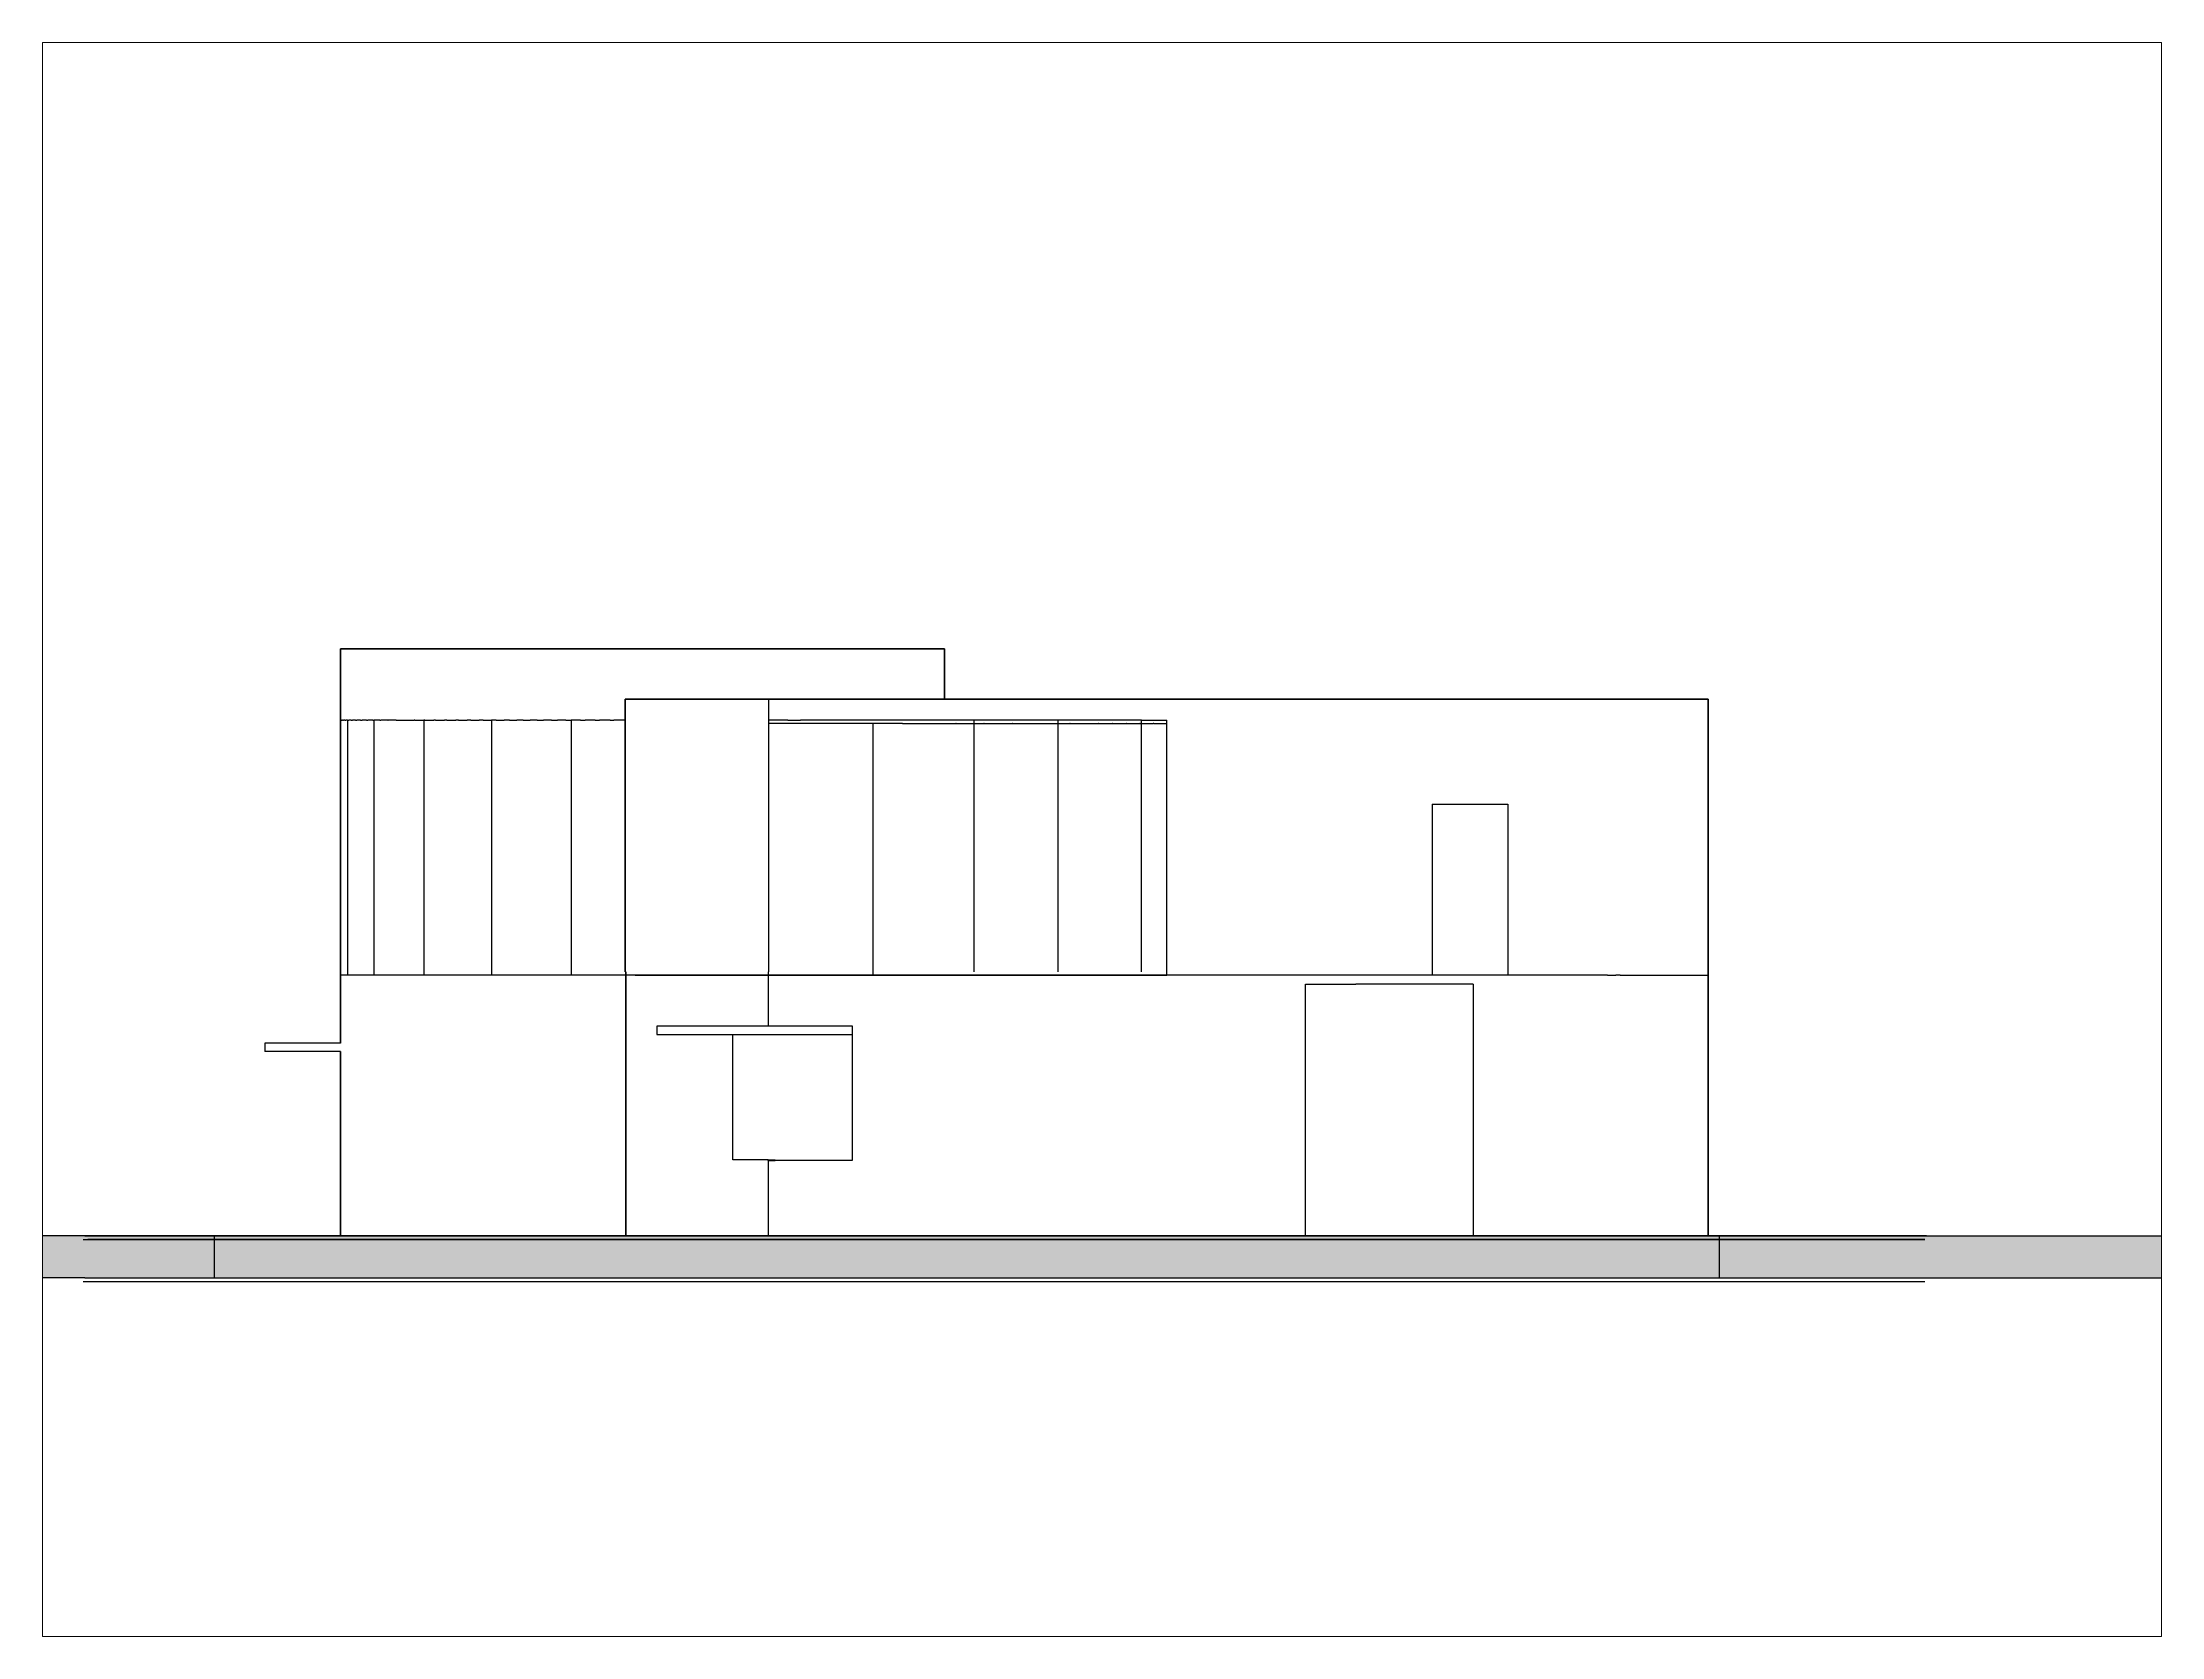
# Paper-space layout '前立面A4' of a CAD drawing. Header units: millimetres. Extents: x 3 to 255, y 3 to 193.
# The model-space entities are those that its viewports show. They can reach past a viewport. Long polylines and large blocks are cut down to what shows.
import ezdxf

# ---------------------------------------------------------------- set-up
doc = ezdxf.new("R2010")
doc.units = ezdxf.units.MM
doc.header["$LTSCALE"] = 1000
doc.layers.add('1', color=7, linetype='Continuous', lineweight=40)

msp = doc.modelspace()

# ---------------------------------------------------------------- hatches: boundary and pattern name
h = msp.add_hatch(color=256)
h.dxf.hatch_style = 1
h.paths.add_polyline_path([(1548.4, 0.1), (1.5, 0.1), (-1966.5, 0.1), (-1966.5, -499.9), (1.5, -499.9), (1548.4, -499.9)])
h = msp.add_hatch(color=256)
h.dxf.hatch_style = 1
h.paths.add_polyline_path([(19478.4, 0.1), (10469.3, 0.1), (1548.4, 0.1), (1548.4, -499.9), (19478.4, -499.9)])
h.paths.add_polyline_path([(25648, 0.1), (22832.4, 0.1), (22832.3, 0), (22832.2, 0.1), (21950.2, 0.1), (20205.5, 0.1), (20203.9, 0.1), (19478.4, 0.1), (19478.4, -499.9), (21950.2, -499.9), (25648, -499.9)])
h = msp.add_hatch(color=256)
h.dxf.hatch_style = 1
h.paths.add_polyline_path([(32380, 0.1), (25663.6, 0.1), (22832.4, 0.1), (22832.3, 0), (22832.2, 0.1), (21950.2, 0.1), (20205.5, 0.1), (20203.9, 0.1), (19540.9, 0.1), (19478.4, 0.1), (19478.4, -499.9), (21950.2, -499.9), (25648, -499.9), (32380, -499.9), (55110.6, -499.9), (65031.2, -499.9), (65031.2, 0.1), (55050.1, 0.1), (54418.4, 0.1), (54297.1, 0.1)])

# ---------------------------------------------------------------- linework, layer by layer
for p, q in [((3048.4, 6850.1), (3052.4, 6850.1)), ((3052.4, 6850.1), (3052.4, 6850.1)), ((8156.2, 6150.1), (8156.2, 6400.1)), ((3049.1, 6150.1), (3052.4, 6150.1)), ((3057.2, 6150.1), (3052.4, 6150.1)), ((3057.2, 6150.1), (3064.7, 6150.1)), ((3074.1, 6150.1), (3064.7, 6150.1)), ((3074.1, 6150.1), (3085, 6150.1)), ((3099.9, 6150.1), (3085, 6150.1)), ((3099.9, 6150.1), (3113.4, 6150.1)), ((3134.5, 6150.1), (3113.4, 6150.1)), ((3134.5, 6150.1), (3149.8, 6150.1)), ((3134.5, 6150.1), (3134.5, 3108)), ((3177.9, 6150.1), (3149.8, 6150.1)), ((3177.9, 6150.1), (3194.2, 6150.1)), ((3229.8, 6150.1), (3194.2, 6150.1)), ((3229.8, 6150.1), (3246.4, 6150.1)), ((3290.2, 6150.1), (3246.4, 6150.1)), ((3290.2, 6150.1), (3306.2, 6150.1)), ((3358.9, 6150.1), (3306.2, 6150.1)), ((3358.9, 6150.1), (3373.7, 6150.1)), ((3435.7, 6150.1), (3373.7, 6150.1)), ((3435.7, 6150.1), (3448.6, 6150.1)), ((3520.6, 6150.1), (3448.6, 6150.1)), ((3448.6, 6150.1), (3448.6, 3108)), ((3520.6, 6150.1), (3530.7, 6150.1)), ((3613.1, 6150.1), (3530.7, 6150.1)), ((3613.1, 6150.1), (3619.9, 6150.1)), ((3713.2, 6150.1), (3619.9, 6150.1)), ((3713.2, 6150.1), (3715.9, 6150.1)), ((3715.9, 6150.1), (3818.6, 6150.1)), ((3820.6, 6150.1), (3818.6, 6150.1)), ((3820.6, 6150.1), (3927.7, 6150.1)), ((3935, 6150.1), (3927.7, 6150.1)), ((3935, 6150.1), (4042.9, 6150.1)), ((4056.1, 6150.1), (4042.9, 6150.1)), ((4042.9, 6150.1), (4042.9, 3108)), ((4056.1, 6150.1), (4164.1, 6150.1)), ((4183.6, 6150.1), (4164.1, 6150.1)), ((4183.6, 6150.1), (4290.9, 6150.1)), ((4317.2, 6150.1), (4290.9, 6150.1)), ((4317.2, 6150.1), (4423, 6150.1)), ((4456.6, 6150.1), (4423, 6150.1)), ((4456.6, 6150.1), (4560.2, 6150.1)), ((4601.5, 6150.1), (4560.2, 6150.1)), ((4601.5, 6150.1), (4702.1, 6150.1)), ((4751.4, 6150.1), (4702.1, 6150.1)), ((4751.4, 6150.1), (4848.4, 6150.1)), ((4906, 6150.1), (4848.4, 6150.1)), ((4848.4, 6150.1), (4848.4, 3108)), ((4906, 6150.1), (4998.8, 6150.1)), ((5064.9, 6150.1), (4998.8, 6150.1)), ((5064.9, 6150.1), (5152.9, 6150.1)), ((5227.8, 6150.1), (5152.9, 6150.1)), ((5227.8, 6150.1), (5310.4, 6150.1)), ((5394.1, 6150.1), (5310.4, 6150.1)), ((5394.1, 6150.1), (5470.9, 6150.1)), ((5563.6, 6150.1), (5470.9, 6150.1)), ((5563.6, 6150.1), (5634.1, 6150.1)), ((5735.8, 6150.1), (5634.1, 6150.1)), ((5735.8, 6150.1), (5799.6, 6150.1)), ((5910.2, 6150.1), (5799.6, 6150.1)), ((5799.6, 6150.1), (5799.6, 3108)), ((5910.2, 6150.1), (5967.1, 6150.1)), ((6086.5, 6150.1), (5967.1, 6150.1)), ((6086.5, 6150.1), (6136, 6150.1)), ((6264.1, 6150.1), (6136, 6150.1)), ((6264.1, 6150.1), (6306.2, 6150.1)), ((6442.7, 6150.1), (6306.2, 6150.1)), ((8156.2, 3150.1), (8156.2, 6150.1)), ((8282.6, 6150.1), (8156.2, 6150.1)), ((9148.4, 6108), (8156.2, 6108)), ((8382.6, 6150.1), (8282.6, 6150.1)), ((8382.6, 6150.1), (8432.6, 6150.1)), ((8432.6, 6150.1), (8532.6, 6150.1)), ((9596.6, 6150.1), (8532.6, 6150.1)), ((9398.4, 6108), (9148.4, 6108)), ((9598.4, 6108), (9398.4, 6108)), ((9398.4, 3110), (9398.4, 6108)), ((10596.6, 6150.1), (9596.6, 6150.1)), ((9748.7, 6108), (9598.4, 6108)), ((9748.7, 6108), (9749, 6108)), ((9749, 6108), (9902.9, 6108)), ((9902.9, 6108), (9903.3, 6108)), ((9903.3, 6108), (10060.4, 6108)), ((10060.4, 6108), (10061.1, 6108)), ((10061.1, 6108), (10220.9, 6108)), ((10220.9, 6108), (10221.9, 6108)), ((10221.9, 6108), (10384.1, 6108)), ((10385.3, 6108), (10384.1, 6108)), ((10385.3, 6108), (10549.6, 6108)), ((10551.1, 6108), (10549.6, 6108)), ((10551.1, 6108), (10717.1, 6108)), ((10596.6, 6150.1), (10596.6, 3150.1)), ((11596.6, 6150.1), (10596.6, 6150.1)), ((10718.8, 6108), (10717.1, 6108)), ((10718.8, 6108), (10886, 6108)), ((10888, 6108), (10886, 6108)), ((10888, 6108), (11056.2, 6108)), ((11058.4, 6108), (11056.2, 6108)), ((11058.4, 6108), (11227.1, 6108)), ((11229.5, 6108), (11227.1, 6108)), ((11229.5, 6108), (11398.4, 6108)), ((11401.1, 6108), (11398.4, 6108)), ((11401.1, 6108), (11569.7, 6108)), ((11572.6, 6108), (11569.7, 6108)), ((11572.6, 6108), (11740.6, 6108)), ((11596.6, 6150.1), (11596.6, 3150.1)), ((12596.6, 6150.1), (11596.6, 6150.1)), ((11743.8, 6108), (11740.6, 6108)), ((11743.8, 6108), (11910.7, 6108)), ((11914.1, 6108), (11910.7, 6108)), ((11914.1, 6108), (12079.7, 6108)), ((12083.3, 6108), (12079.7, 6108)), ((12083.3, 6108), (12247.1, 6108)), ((12250.9, 6108), (12247.1, 6108)), ((12250.9, 6108), (12412.6, 6108)), ((12416.6, 6108), (12412.6, 6108)), ((12416.6, 6108), (12575.8, 6108)), ((12580, 6108), (12575.8, 6108)), ((12580, 6108), (12736.3, 6108)), ((12596.6, 3150.1), (12596.6, 6150.1)), ((12596.6, 6150.1), (12898.4, 6150.1)), ((12740.7, 6108), (12736.3, 6108)), ((12740.7, 6108), (12893.9, 6108)), ((12898.4, 6108), (12893.9, 6108)), ((12898.4, 6108), (12898.4, 6150.1)), ((12898.4, 3110), (12898.4, 6108)), ((16061.4, 5149.1), (16061.4, 3108)), ((16061.4, 5149.1), (16961.4, 5149.1)), ((16961.4, 5149.1), (16961.4, 3108)), ((7648.4, 3108), (3049.1, 3108)), ((6561, 3110), (7648.4, 3110)), ((7648.4, 3108), (7648.4, 3110)), ((7648.4, 3110), (9148.4, 3110)), ((9148.4, 3108), (7648.4, 3108)), ((8150.6, 3000.1), (8150.6, 3150.1)), ((9148.4, 3108), (9148.4, 3110)), ((9148.4, 3110), (9398.4, 3110)), ((9398.4, 3108), (9148.4, 3108)), ((9398.4, 3108), (9398.4, 3110)), ((9398.4, 3110), (9598.4, 3110)), ((9598.4, 3108), (9398.4, 3108)), ((9598.4, 3108), (9598.4, 3110)), ((9598.4, 3110), (9749, 3110)), ((9749, 3108), (9598.4, 3108)), ((9749, 3110), (9903.3, 3110)), ((9903.3, 3108), (9749, 3108)), ((9903.3, 3110), (10061.1, 3110)), ((10061.1, 3108), (9903.3, 3108)), ((10061.1, 3110), (10221.9, 3110)), ((10221.9, 3108), (10061.1, 3108)), ((10221.9, 3110), (10385.3, 3110)), ((10385.3, 3108), (10221.9, 3108)), ((10385.3, 3110), (10551.1, 3110)), ((10551.1, 3108), (10385.3, 3108)), ((10551.1, 3110), (10718.8, 3110)), ((10718.8, 3108), (10551.1, 3108)), ((10718.8, 3110), (10888, 3110)), ((10888, 3108), (10718.8, 3108)), ((10888, 3110), (11058.4, 3110)), ((11058.4, 3108), (10888, 3108)), ((11058.4, 3110), (11229.5, 3110)), ((11229.5, 3108), (11058.4, 3108)), ((11229.5, 3110), (11401.1, 3110)), ((11401.1, 3108), (11229.5, 3108)), ((11401.1, 3110), (11572.6, 3110)), ((11572.6, 3108), (11401.1, 3108)), ((11572.6, 3110), (11743.8, 3110)), ((11743.8, 3108), (11572.6, 3108)), ((11743.8, 3110), (11914.1, 3110)), ((11914.1, 3108), (11743.8, 3108)), ((11914.1, 3110), (12083.3, 3110)), ((12083.3, 3108), (11914.1, 3108)), ((12083.3, 3110), (12250.9, 3110)), ((12250.9, 3108), (12083.3, 3108)), ((12250.9, 3110), (12416.6, 3110)), ((12416.6, 3108), (12250.9, 3108)), ((12416.6, 3110), (12580, 3110)), ((12580, 3108), (12416.6, 3108)), ((12580, 3110), (12740.7, 3110)), ((12740.7, 3108), (12580, 3108)), ((12740.7, 3110), (12898.4, 3110)), ((12898.4, 3108), (12740.7, 3108)), ((12898.4, 3110), (12898.4, 3108)), ((13098.4, 3108), (12898.4, 3108)), ((13348.4, 3108), (13098.4, 3108)), ((14948.4, 3108), (13348.4, 3108)), ((16548.4, 3108), (14948.4, 3108)), ((18148.4, 3108), (16548.4, 3108)), ((18148.4, 3108), (18248.4, 3108)), ((18298.4, 3108), (18248.4, 3108)), ((18298.4, 3108), (19348.4, 3108)), ((8150.6, 2500.1), (8150.6, 3000.1)), ((14548.4, 3000.1), (15148.4, 3000.1)), ((14548.4, 2550.1), (14548.4, 3000.1)), ((16548.4, 3000.1), (15148.4, 3000.1)), ((16548.4, 3000.1), (16548.4, 2950.1)), ((16548.4, 2950.1), (16548.4, 2850.1)), ((16548.4, 2850.1), (16548.4, 2550.1)), ((8150.6, 2500.1), (8150, 2600.1)), ((14548.4, 0.1), (14548.4, 2550.1)), ((16548.4, 2550.1), (16548.4, 1.1)), ((2148.4, 2300.1), (2148.4, 2200.1)), ((3048.5, 2300.1), (2148.4, 2300.1)), ((6820.7, 2500.1), (6820.7, 2400.1)), ((7247.6, 2500.1), (6820.7, 2500.1)), ((6820.7, 2400.1), (7247.6, 2400.1)), ((7268.6, 2500.1), (7247.6, 2500.1)), ((7247.6, 2400.1), (7268.6, 2400.1)), ((7291.6, 2500.1), (7268.6, 2500.1)), ((7268.6, 2400.1), (7291.6, 2400.1)), ((7316.6, 2500.1), (7291.6, 2500.1)), ((7291.6, 2400.1), (7316.6, 2400.1)), ((7343.3, 2500.1), (7316.6, 2500.1)), ((7316.6, 2400.1), (7343.3, 2400.1)), ((7371.9, 2500.1), (7343.3, 2500.1)), ((7343.3, 2400.1), (7371.9, 2400.1)), ((7402.2, 2500.1), (7371.9, 2500.1)), ((7371.9, 2400.1), (7402.2, 2400.1)), ((7434.1, 2500.1), (7402.2, 2500.1)), ((7402.2, 2400.1), (7434.1, 2400.1)), ((7467.6, 2500.1), (7434.1, 2500.1)), ((7434.1, 2400.1), (7467.6, 2400.1)), ((7502.7, 2500.1), (7467.6, 2500.1)), ((7467.6, 2400.1), (7502.7, 2400.1)), ((7539.2, 2500.1), (7502.7, 2500.1)), ((7502.7, 2400.1), (7539.2, 2400.1)), ((7577, 2500.1), (7539.2, 2500.1)), ((7539.2, 2400.1), (7577, 2400.1)), ((7616.1, 2500.1), (7577, 2500.1)), ((7577, 2400.1), (7616.1, 2400.1)), ((7656.4, 2500.1), (7616.1, 2500.1)), ((7616.1, 2400.1), (7656.4, 2400.1)), ((7697.8, 2500.1), (7656.4, 2500.1)), ((7656.4, 2400.1), (7697.8, 2400.1)), ((7740.2, 2500.1), (7697.8, 2500.1)), ((7697.8, 2400.1), (7723.7, 2400.1)), ((7723.7, 907), (7723.7, 2400.1)), ((7723.7, 2400.1), (7740.2, 2400.1)), ((7783.5, 2500.1), (7740.2, 2500.1)), ((7740.2, 2400.1), (7783.5, 2400.1)), ((7827.6, 2500.1), (7783.5, 2500.1)), ((7783.5, 2400.1), (7827.6, 2400.1)), ((7872.4, 2500.1), (7827.6, 2500.1)), ((7827.6, 2400.1), (7872.4, 2400.1)), ((7917.8, 2500.1), (7872.4, 2500.1)), ((7872.4, 2400.1), (7899.2, 2400.1)), ((7899.2, 2400.1), (7917.8, 2400.1)), ((7963.8, 2500.1), (7917.8, 2500.1)), ((7917.8, 2400.1), (7963.8, 2400.1)), ((8010.1, 2500.1), (7963.8, 2500.1)), ((7963.8, 2400.1), (8010.1, 2400.1)), ((8056.8, 2500.1), (8010.1, 2500.1)), ((8010.1, 2400.1), (8056.8, 2400.1)), ((8103.6, 2500.1), (8056.8, 2500.1)), ((8056.8, 2400.1), (8103.6, 2400.1)), ((8150.6, 2500.1), (8103.6, 2500.1)), ((8103.6, 2400.1), (8150.6, 2400.1)), ((9150.6, 2500.1), (8150.6, 2500.1)), ((8150.6, 2400.1), (9148.4, 2400.1)), ((8150.6, 2400.1), (9150.6, 2400.1)), ((9148.4, 2400.1), (9148.4, 900.1)), ((9148.4, 2400.1), (9150.6, 2400.1)), ((9150.6, 2400.1), (9150.6, 2500.1)), ((3048.5, 2200.1), (2148.4, 2200.1)), ((7899.2, 907), (7723.7, 907)), ((8148.4, 907), (7899.2, 907)), ((8148.4, 900.1), (8148.4, 907)), ((8148.4, 907), (8228.1, 907)), ((8150.6, 900.1), (8148.4, 900.1)), ((8150.6, 0.1), (8150.6, 900.1)), ((8150.6, 900.1), (8228.1, 900.1)), ((8228.1, 907), (8228.1, 900.1)), ((9148.4, 900.1), (8228.1, 900.1)), ((1.5, 0.1), (-1966.5, 0.1)), ((1548.4, 0.1), (1.5, 0.1)), ((1.5, 0.1), (248, 0.1)), ((1.5, 0.1), (15, 0.1)), ((1.5, 0.1), (39.7, 0.1)), ((1.5, 0.1), (123.4, 0.1)), ((1.5, 0.1), (81.9, 0.1)), ((1.5, 0.1), (198, 0.1)), ((1.5, 0.1), (150.7, 0.1)), ((1.5, 0.1), (246, 0.1)), ((1.5, 0.1), (279.3, 0.1)), ((1.5, 0.1), (255.4, 0.1)), ((1.5, 0.1), (294, 0.1)), ((1.5, 0.1), (283.5, 0.1)), ((1.5, 0.1), (291.6, 0.1)), ((1.5, 0.1), (249.4, 0.1)), ((1.5, 0.1), (11.7, 0.1)), ((1.5, 0.1), (87.9, 0.1)), ((1.5, 0.1), (211.2, 0.1)), ((1.5, 0.1), (161.9, 0.1)), ((1.5, 0.1), (121.7, 0.1)), ((1.5, 0.1), (246, 0.1)), ((1.5, 0.1), (263.1, 0.1)), ((1.5, 0.1), (228.9, 0.1)), ((1.5, 0.1), (857.6, 0.1)), ((2038.9, 0.1), (1.5, 0.1)), ((1309.2, 0.1), (1.5, 0.1)), ((1.5, 0.1), (21950.2, 0.1)), ((1.5, 0.1), (21950.2, 0.1)), ((2056.7, 0.1), (1.5, 0.1)), ((1839.8, 0.1), (1.5, 0.1)), ((1623, 0.1), (1.5, 0.1)), ((2030, 0.1), (1.5, 0.1)), ((10469.3, 0.1), (1.5, 0.1)), ((857.6, 0.1), (1344.3, 0.1)), ((3048.5, 0.1), (873.1, 0.1)), ((1618.8, 0.1), (1279.7, 0.1)), ((1422.2, 0.1), (1281, 0.1)), ((1629.7, 0.1), (1281.6, 0.1)), ((2149.8, 0.1), (1285, 0.1)), ((1914.3, 0.1), (1287.6, 0.1)), ((2595.1, 0.1), (1291.5, 0.1)), ((2437.6, 0.1), (1291.8, 0.1)), ((1469.2, 0.1), (1312, 0.1)), ((1674.8, 0.1), (1326, 0.1)), ((1694, 0.1), (1328.4, 0.1)), ((1532.1, 0.1), (1348.6, 0.1)), ((1476.5, 0.1), (1350.3, 0.1)), ((1627.5, 0.1), (1365.9, 0.1)), ((1903.3, 0.1), (1370.5, 0.1)), ((2086.1, 0.1), (1376.8, 0.1)), ((1591.2, 0.1), (1398.9, 0.1)), ((1997.8, 0.1), (1410.1, 0.1)), ((1840.1, 0.1), (1429.4, 0.1)), ((2216.5, 0.1), (1439.4, 0.1)), ((1920.3, 0.1), (1445, 0.1)), ((2257.6, 0.1), (1447.7, 0.1)), ((1687.7, 0.1), (1497.3, 0.1)), ((1716, 0.1), (1503.6, 0.1)), ((1548.4, -499.9), (1548.4, 0.1)), ((3048.5, 0.1), (1548.4, 0.1)), ((1866.6, 0.1), (1565.4, 0.1)), ((1746.3, 0.1), (1575, 0.1)), ((3048.5, 0.1), (1602.8, 0.1)), ((1989, 0.1), (1619.2, 0.1)), ((2259.9, 0.1), (1620.1, 0.1)), ((2046.2, 0.1), (1671.2, 0.1)), ((2106.9, 0.1), (1675.4, 0.1)), ((2491.7, 0.1), (1686.3, 0.1)), ((1902.4, 0.1), (1698.1, 0.1)), ((2005.4, 0.1), (1723.4, 0.1)), ((2053.9, 0.1), (1767.2, 0.1)), ((2097.1, 0.1), (1820.2, 0.1)), ((2237.3, 0.1), (1845.9, 0.1)), ((1936.9, 0.1), (1869.5, 0.1)), ((2032.6, 0.1), (1898.3, 0.1)), ((2595.1, 0.1), (1921.7, 0.1)), ((2431, 0.1), (1925.1, 0.1)), ((2050.7, 0.1), (1958.4, 0.1)), ((2159, 0.1), (1987.2, 0.1)), ((2123.6, 0.1), (2047.3, 0.1)), ((2155.9, 0.1), (2059.6, 0.1)), ((2259.6, 0.1), (2076, 0.1)), ((2354.7, 0.1), (2085.4, 0.1)), ((2171.5, 0.1), (2145.3, 0.1)), ((2231.5, 0.1), (2153, 0.1)), ((2305.5, 0.1), (2196.3, 0.1)), ((2328.5, 0.1), (2202.5, 0.1)), ((2417, 0.1), (2256.8, 0.1)), ((2595.1, 0.1), (2289.7, 0.1)), ((2353.4, 0.1), (2365.8, 0.1)), ((2380.8, 0.1), (2457.3, 0.1)), ((2474.7, 0.1), (2398.7, 0.1)), ((2405.6, 0.1), (2683, 0.1)), ((2429.1, 0.1), (2507.6, 0.1)), ((2448.8, 0.1), (2761.6, 0.1)), ((2471, 0.1), (2478.6, 0.1)), ((2473.3, 0.1), (3165.3, 0.1)), ((2507.6, 0.1), (2620, 0.1)), ((2791.7, 0.1), (2531.5, 0.1)), ((2578.4, 0.1), (2801.9, 0.1)), ((2595.1, 0.1), (3336, 0.1)), ((2595.1, 0.1), (3845.4, 0.1)), ((2642.1, 0.1), (2603.9, 0.1)), ((2604.6, 0.1), (2667.5, 0.1)), ((2620, 0.1), (2882.3, 0.1)), ((2626.5, 0.1), (2749.3, 0.1)), ((2690.6, 0.1), (2834.4, 0.1)), ((2706.5, 0.1), (3081.6, 0.1)), ((2719.3, 0.1), (2918.3, 0.1)), ((2803.9, 0.1), (2797.8, 0.1)), ((2800.4, 0.1), (2958.1, 0.1)), ((2801.3, 0.1), (3879.6, 0.1)), ((2851.9, 0.1), (3862.5, 0.1)), ((2855.6, 0.1), (3231.8, 0.1)), ((2861.8, 0.1), (3022, 0.1)), ((2945.6, 0.1), (3006.7, 0.1)), ((2961.7, 0.1), (3352, 0.1)), ((2995.2, 0.1), (3145, 0.1)), ((3006.1, 0.1), (3864.5, 0.1)), ((3048.5, 0.1), (3053.9, 0.1)), ((3048.8, 0.1), (3197.8, 0.1)), ((3049.4, 0.1), (3269.8, 0.1)), ((3053.9, 0.1), (3067.9, 0.1)), ((3067.9, 0.1), (3090.4, 0.1)), ((3073.1, 0.1), (3386.5, 0.1)), ((3078.5, 0.1), (3221.5, 0.1)), ((3090.4, 0.1), (3121.3, 0.1)), ((3095.4, 0.1), (3614.9, 0.1)), ((3098.3, 0.1), (3513.4, 0.1)), ((3118.4, 0.1), (3117.4, 0.1)), ((3121.3, 0.1), (3160.5, 0.1)), ((3155.5, 0.1), (3400.5, 0.1)), ((3160.5, 0.1), (3208, 0.1)), ((3176.9, 0.1), (3908.1, 0.1)), ((3176.9, 0.1), (3865.9, 0.1)), ((3180.2, 0.1), (3862.5, 0.1)), ((3183.5, 0.1), (3408.6, 0.1)), ((3208, 0.1), (3263.6, 0.1)), ((3222.3, 0.1), (3533.5, 0.1)), ((3231.8, 0.1), (3287.6, 0.1)), ((3233.2, 0.1), (3767.2, 0.1)), ((3258.6, 0.1), (3602.4, 0.1)), ((3263.2, 0.1), (3386.5, 0.1)), ((3263.6, 0.1), (3327.3, 0.1)), ((3302.2, 0.1), (3472.3, 0.1)), ((3309.3, 0.1), (3483.1, 0.1)), ((3325.7, 0.1), (3900.1, 0.1)), ((3327.3, 0.1), (3398.8, 0.1)), ((3339.9, 0.1), (3571.7, 0.1)), ((3369.3, 0.1), (3704.4, 0.1)), ((3398.8, 0.1), (3478, 0.1)), ((3400.3, 0.1), (3698.4, 0.1)), ((3448.2, 0.1), (3814.5, 0.1)), ((3462.6, 0.1), (3871.9, 0.1)), ((3468.6, 0.1), (3545.4, 0.1)), ((3478, 0.1), (3564.7, 0.1)), ((3501.1, 0.1), (3738.2, 0.1)), ((3518.7, 0.1), (3740, 0.1)), ((3528.9, 0.1), (3628.2, 0.1)), ((3536.9, 0.1), (3631.5, 0.1)), ((3561.2, 0.1), (3827.7, 0.1)), ((3564.7, 0.1), (3658.6, 0.1)), ((3587.7, 0.1), (3895.8, 0.1)), ((3598, 0.1), (3656.2, 0.1)), ((3605.2, 0.1), (3910.5, 0.1)), ((3614.6, 0.1), (3778.4, 0.1)), ((3658.6, 0.1), (3759.7, 0.1)), ((3759.7, 0.1), (3867.6, 0.1)), ((3867.6, 0.1), (3982.1, 0.1)), ((3982.1, 0.1), (4102.9, 0.1)), ((4102.9, 0.1), (4229.7, 0.1)), ((4229.7, 0.1), (4362.2, 0.1)), ((4362.2, 0.1), (4500.2, 0.1)), ((4500.2, 0.1), (4643.2, 0.1)), ((4643.2, 0.1), (4791, 0.1)), ((4791, 0.1), (4943.2, 0.1)), ((4943.2, 0.1), (5099.4, 0.1)), ((5099.4, 0.1), (5259.3, 0.1)), ((5577.6, 0.1), (5238.5, 0.1)), ((5381, 0.1), (5239.9, 0.1)), ((5588.6, 0.1), (5240.5, 0.1)), ((6108.7, 0.1), (5243.9, 0.1)), ((5873.2, 0.1), (5246.5, 0.1)), ((6554, 0.1), (5250.3, 0.1)), ((6396.5, 0.1), (5250.6, 0.1)), ((5259.3, 0.1), (5422.4, 0.1)), ((5428.1, 0.1), (5270.9, 0.1)), ((5633.6, 0.1), (5284.9, 0.1)), ((5652.9, 0.1), (5287.3, 0.1)), ((5490.9, 0.1), (5307.4, 0.1)), ((5435.3, 0.1), (5309.1, 0.1)), ((5586.3, 0.1), (5324.8, 0.1)), ((5862.2, 0.1), (5329.3, 0.1)), ((6045, 0.1), (5335.7, 0.1)), ((5550, 0.1), (5357.8, 0.1)), ((5956.7, 0.1), (5369, 0.1)), ((5799, 0.1), (5388.2, 0.1)), ((6175.4, 0.1), (5398.2, 0.1)), ((5879.1, 0.1), (5403.8, 0.1)), ((6216.5, 0.1), (5406.5, 0.1)), ((5422.4, 0.1), (5588.5, 0.1)), ((5646.6, 0.1), (5456.1, 0.1)), ((5674.9, 0.1), (5462.5, 0.1)), ((5825.5, 0.1), (5524.3, 0.1)), ((5705.2, 0.1), (5533.9, 0.1)), ((5947.8, 0.1), (5578, 0.1)), ((6218.8, 0.1), (5579, 0.1)), ((5588.5, 0.1), (5757, 0.1)), ((6005, 0.1), (5630.1, 0.1)), ((6065.7, 0.1), (5634.2, 0.1)), ((6450.6, 0.1), (5645.1, 0.1)), ((5861.2, 0.1), (5656.9, 0.1)), ((5964.3, 0.1), (5682.3, 0.1)), ((6012.8, 0.1), (5726, 0.1)), ((5757, 0.1), (5927.7, 0.1)), ((6056, 0.1), (5779, 0.1)), ((6196.1, 0.1), (5804.8, 0.1)), ((5895.7, 0.1), (5828.4, 0.1)), ((5991.4, 0.1), (5857.1, 0.1)), ((6554, 0.1), (5880.5, 0.1)), ((6389.9, 0.1), (5884, 0.1)), ((6009.5, 0.1), (5917.3, 0.1)), ((5927.7, 0.1), (6100.1, 0.1)), ((6117.9, 0.1), (5946, 0.1)), ((6082.4, 0.1), (6006.2, 0.1)), ((6114.7, 0.1), (6018.4, 0.1)), ((6218.5, 0.1), (6034.8, 0.1)), ((6313.6, 0.1), (6044.3, 0.1)), ((6100.1, 0.1), (6273.8, 0.1)), ((6130.4, 0.1), (6104.2, 0.1)), ((6190.4, 0.1), (6111.9, 0.1)), ((6264.4, 0.1), (6155.1, 0.1)), ((6287.4, 0.1), (6161.4, 0.1)), ((6375.9, 0.1), (6215.6, 0.1)), ((6554, 0.1), (6248.6, 0.1)), ((6273.8, 0.1), (6448.4, 0.1)), ((6312.2, 0.1), (6324.6, 0.1)), ((6339.7, 0.1), (6416.2, 0.1)), ((6433.5, 0.1), (6357.6, 0.1)), ((6364.5, 0.1), (6641.9, 0.1)), ((6388, 0.1), (6466.5, 0.1)), ((6407.7, 0.1), (6720.5, 0.1)), ((6429.9, 0.1), (6437.5, 0.1)), ((6432.2, 0.1), (7124.2, 0.1)), ((6448.4, 0.1), (8150.6, 0.1)), ((8150.6, 0.1), (6448.4, 0.1)), ((6466.5, 0.1), (6578.8, 0.1)), ((6750.6, 0.1), (6490.4, 0.1)), ((6537.3, 0.1), (6760.8, 0.1)), ((6554, 0.1), (7294.9, 0.1)), ((6554, 0.1), (7804.3, 0.1)), ((6601, 0.1), (6562.7, 0.1)), ((6563.4, 0.1), (6626.3, 0.1)), ((6578.8, 0.1), (6841.1, 0.1)), ((6585.4, 0.1), (6708.2, 0.1)), ((6649.5, 0.1), (6793.3, 0.1)), ((6665.4, 0.1), (7040.4, 0.1)), ((6678.1, 0.1), (6877.2, 0.1)), ((6762.8, 0.1), (6756.7, 0.1)), ((6759.3, 0.1), (6916.9, 0.1)), ((6760.1, 0.1), (7838.4, 0.1)), ((6810.8, 0.1), (7821.4, 0.1)), ((6814.5, 0.1), (7190.7, 0.1)), ((6820.7, 0.1), (6980.9, 0.1)), ((6904.4, 0.1), (6965.6, 0.1)), ((6920.6, 0.1), (7310.9, 0.1)), ((6954, 0.1), (7103.9, 0.1)), ((6965, 0.1), (7823.4, 0.1)), ((7007.7, 0.1), (7156.7, 0.1)), ((7008.2, 0.1), (7228.6, 0.1)), ((7032, 0.1), (7345.3, 0.1)), ((7037.4, 0.1), (7180.3, 0.1)), ((7054.3, 0.1), (7573.8, 0.1)), ((7057.2, 0.1), (7472.3, 0.1)), ((7077.2, 0.1), (7076.2, 0.1)), ((7114.3, 0.1), (7359.3, 0.1)), ((7135.8, 0.1), (7866.9, 0.1)), ((7135.8, 0.1), (7824.8, 0.1)), ((7139, 0.1), (7821.4, 0.1)), ((7142.3, 0.1), (7367.4, 0.1)), ((7181.2, 0.1), (7492.3, 0.1)), ((7190.7, 0.1), (7246.4, 0.1)), ((7192, 0.1), (7726.1, 0.1)), ((7217.5, 0.1), (7561.2, 0.1)), ((7222.1, 0.1), (7345.3, 0.1)), ((7261.1, 0.1), (7431.2, 0.1)), ((7268.2, 0.1), (7441.9, 0.1)), ((7284.5, 0.1), (7858.9, 0.1)), ((7298.7, 0.1), (7530.5, 0.1)), ((7328.2, 0.1), (7663.3, 0.1)), ((7359.2, 0.1), (7657.3, 0.1)), ((7407.1, 0.1), (7773.4, 0.1)), ((7421.4, 0.1), (7830.8, 0.1)), ((7427.4, 0.1), (7504.3, 0.1)), ((7459.9, 0.1), (7697.1, 0.1)), ((7477.6, 0.1), (7698.8, 0.1)), ((7487.7, 0.1), (7587, 0.1)), ((7495.8, 0.1), (7590.3, 0.1)), ((7520.1, 0.1), (7786.5, 0.1)), ((7546.6, 0.1), (7854.6, 0.1)), ((7556.8, 0.1), (7615.1, 0.1)), ((7564.1, 0.1), (7869.3, 0.1)), ((7573.4, 0.1), (7737.2, 0.1)), ((8150.6, 0.1), (14548.4, 0.1)), ((10234, 0.1), (9894.9, 0.1)), ((10037.4, 0.1), (9896.2, 0.1)), ((10245, 0.1), (9896.8, 0.1)), ((10765, 0.1), (9900.2, 0.1)), ((10529.5, 0.1), (9902.8, 0.1)), ((11210.4, 0.1), (9906.7, 0.1)), ((11052.8, 0.1), (9907, 0.1)), ((10084.4, 0.1), (9927.3, 0.1)), ((10290, 0.1), (9941.2, 0.1)), ((10309.3, 0.1), (9943.6, 0.1)), ((10147.3, 0.1), (9963.8, 0.1)), ((10091.7, 0.1), (9965.5, 0.1)), ((10242.7, 0.1), (9981.1, 0.1)), ((10518.5, 0.1), (9985.7, 0.1)), ((10701.3, 0.1), (9992, 0.1)), ((10206.4, 0.1), (10014.1, 0.1)), ((10613, 0.1), (10025.3, 0.1)), ((10455.3, 0.1), (10044.6, 0.1)), ((10831.7, 0.1), (10054.6, 0.1)), ((10535.5, 0.1), (10060.2, 0.1)), ((10872.8, 0.1), (10062.9, 0.1)), ((10302.9, 0.1), (10112.5, 0.1)), ((10331.2, 0.1), (10118.8, 0.1)), ((10481.8, 0.1), (10180.7, 0.1)), ((10361.5, 0.1), (10190.2, 0.1)), ((10604.2, 0.1), (10234.4, 0.1)), ((10875.1, 0.1), (10235.4, 0.1)), ((10661.4, 0.1), (10286.4, 0.1)), ((10722.1, 0.1), (10290.6, 0.1)), ((11106.9, 0.1), (10301.5, 0.1)), ((10517.6, 0.1), (10313.3, 0.1)), ((10620.6, 0.1), (10338.6, 0.1)), ((10669.1, 0.1), (10382.4, 0.1)), ((10712.3, 0.1), (10435.4, 0.1)), ((10852.5, 0.1), (10461.1, 0.1)), ((21950.2, 0.1), (10469.3, 0.1)), ((10552.1, 0.1), (10484.7, 0.1)), ((10647.8, 0.1), (10513.5, 0.1)), ((11210.4, 0.1), (10536.9, 0.1)), ((11046.3, 0.1), (10540.3, 0.1)), ((10665.9, 0.1), (10573.7, 0.1)), ((10774.2, 0.1), (10602.4, 0.1)), ((10738.8, 0.1), (10662.6, 0.1)), ((10771.1, 0.1), (10674.8, 0.1)), ((10874.8, 0.1), (10691.2, 0.1)), ((10970, 0.1), (10700.6, 0.1)), ((10786.8, 0.1), (10760.5, 0.1)), ((10846.7, 0.1), (10768.2, 0.1)), ((10920.7, 0.1), (10811.5, 0.1)), ((10943.8, 0.1), (10817.7, 0.1)), ((11032.2, 0.1), (10872, 0.1)), ((11210.4, 0.1), (10904.9, 0.1)), ((10968.6, 0.1), (10981, 0.1)), ((10996, 0.1), (11072.5, 0.1)), ((11089.9, 0.1), (11013.9, 0.1)), ((11020.8, 0.1), (11298.2, 0.1)), ((11044.3, 0.1), (11122.8, 0.1)), ((11064, 0.1), (11376.8, 0.1)), ((11086.3, 0.1), (11093.9, 0.1)), ((11088.5, 0.1), (11780.5, 0.1)), ((11122.8, 0.1), (11235.2, 0.1)), ((11407, 0.1), (11146.8, 0.1)), ((11193.6, 0.1), (11417.1, 0.1)), ((11210.4, 0.1), (11951.2, 0.1)), ((11210.4, 0.1), (12460.7, 0.1)), ((11257.3, 0.1), (11219.1, 0.1)), ((11219.8, 0.1), (11282.7, 0.1)), ((11235.2, 0.1), (11497.5, 0.1)), ((11241.7, 0.1), (11364.5, 0.1)), ((11305.9, 0.1), (11449.6, 0.1)), ((11321.7, 0.1), (11696.8, 0.1)), ((11334.5, 0.1), (11533.5, 0.1)), ((11419.1, 0.1), (11413.1, 0.1)), ((11415.7, 0.1), (11573.3, 0.1)), ((11416.5, 0.1), (12494.8, 0.1)), ((11467.1, 0.1), (12477.7, 0.1)), ((11470.8, 0.1), (11847, 0.1)), ((11477, 0.1), (11637.2, 0.1)), ((11560.8, 0.1), (11621.9, 0.1)), ((11576.9, 0.1), (11967.2, 0.1)), ((11610.4, 0.1), (11760.2, 0.1)), ((11621.4, 0.1), (12479.7, 0.1)), ((11664, 0.1), (11813, 0.1)), ((11664.6, 0.1), (11885, 0.1)), ((11688.3, 0.1), (12001.7, 0.1)), ((11693.7, 0.1), (11836.7, 0.1)), ((11710.6, 0.1), (12230.1, 0.1)), ((11713.5, 0.1), (12128.6, 0.1)), ((11733.6, 0.1), (11732.6, 0.1)), ((11770.7, 0.1), (12015.7, 0.1)), ((11792.1, 0.1), (12523.3, 0.1)), ((11792.1, 0.1), (12481.1, 0.1)), ((11795.4, 0.1), (12477.8, 0.1)), ((11798.7, 0.1), (12023.8, 0.1)), ((11837.5, 0.1), (12148.7, 0.1)), ((11847, 0.1), (11902.8, 0.1)), ((11848.4, 0.1), (12382.5, 0.1)), ((11873.8, 0.1), (12217.6, 0.1)), ((11878.4, 0.1), (12001.7, 0.1)), ((11917.4, 0.1), (12087.5, 0.1)), ((11924.5, 0.1), (12098.3, 0.1)), ((11940.9, 0.1), (12515.3, 0.1)), ((11955.1, 0.1), (12186.9, 0.1)), ((11984.5, 0.1), (12319.7, 0.1)), ((12015.5, 0.1), (12313.6, 0.1)), ((12063.4, 0.1), (12429.8, 0.1)), ((12077.8, 0.1), (12487.1, 0.1)), ((12083.8, 0.1), (12160.7, 0.1)), ((12116.3, 0.1), (12353.4, 0.1)), ((12133.9, 0.1), (12355.2, 0.1)), ((12144.1, 0.1), (12243.4, 0.1)), ((12152.1, 0.1), (12246.7, 0.1)), ((12176.4, 0.1), (12442.9, 0.1)), ((12202.9, 0.1), (12511, 0.1)), ((12213.2, 0.1), (12271.4, 0.1)), ((12220.4, 0.1), (12525.7, 0.1)), ((12229.8, 0.1), (12393.6, 0.1)), ((15688.1, 0.1), (14384.5, 0.1)), ((15688.1, 0.1), (15014.7, 0.1)), ((15688.1, 0.1), (15382.7, 0.1)), ((15388.9, 1.1), (16548.4, 1.1)), ((15389.1, 0.1), (16548.4, 0.1)), ((15498.6, 0.1), (15776, 0.1)), ((15541.8, 0.1), (15854.6, 0.1)), ((15566.3, 0.1), (16258.3, 0.1)), ((15600.6, 0.1), (15713, 0.1)), ((15884.7, 0.1), (15624.5, 0.1)), ((15671.4, 0.1), (15894.9, 0.1)), ((15688.1, 0.1), (16429, 0.1)), ((15688.1, 0.1), (16938.4, 0.1)), ((15735.1, 0.1), (15696.8, 0.1)), ((15697.6, 0.1), (15760.5, 0.1)), ((15713, 0.1), (15975.3, 0.1)), ((15719.5, 0.1), (15842.3, 0.1)), ((15783.6, 0.1), (15927.4, 0.1)), ((15799.5, 0.1), (16174.5, 0.1)), ((15812.3, 0.1), (16011.3, 0.1)), ((15896.9, 0.1), (15890.8, 0.1)), ((15893.4, 0.1), (16051, 0.1)), ((15894.3, 0.1), (16972.6, 0.1)), ((15944.9, 0.1), (16955.5, 0.1)), ((15948.6, 0.1), (16324.8, 0.1)), ((15954.8, 0.1), (16115, 0.1)), ((16038.6, 0.1), (16099.7, 0.1)), ((16054.7, 0.1), (16445, 0.1)), ((16088.2, 0.1), (16238, 0.1)), ((16099.1, 0.1), (16957.5, 0.1)), ((16141.8, 0.1), (16290.8, 0.1)), ((16142.3, 0.1), (16362.8, 0.1)), ((16166.1, 0.1), (16479.5, 0.1)), ((16171.5, 0.1), (16314.5, 0.1)), ((16188.4, 0.1), (16707.9, 0.1)), ((16191.3, 0.1), (16606.4, 0.1)), ((16211.4, 0.1), (16210.4, 0.1)), ((16248.5, 0.1), (16493.5, 0.1)), ((16269.9, 0.1), (17001.1, 0.1)), ((16269.9, 0.1), (16958.9, 0.1)), ((16273.1, 0.1), (16955.5, 0.1)), ((16276.4, 0.1), (16501.6, 0.1)), ((16315.3, 0.1), (16626.4, 0.1)), ((16324.8, 0.1), (16380.6, 0.1)), ((16326.1, 0.1), (16860.2, 0.1)), ((16351.6, 0.1), (16695.4, 0.1)), ((16356.2, 0.1), (16479.5, 0.1)), ((16395.2, 0.1), (16565.3, 0.1)), ((16402.3, 0.1), (16576.1, 0.1)), ((16418.7, 0.1), (16993, 0.1)), ((16432.9, 0.1), (16664.7, 0.1)), ((16462.3, 0.1), (16797.4, 0.1)), ((16493.3, 0.1), (16791.4, 0.1)), ((16541.2, 0.1), (16907.5, 0.1)), ((16548.4, 1.1), (16548.4, 0.1)), ((16548.4, 0.1), (19348.4, 0.1)), ((16555.6, 0.1), (16964.9, 0.1)), ((16561.6, 0.1), (16638.4, 0.1)), ((16594, 0.1), (16831.2, 0.1)), ((16611.7, 0.1), (16832.9, 0.1)), ((16621.8, 0.1), (16721.2, 0.1)), ((16629.9, 0.1), (16724.5, 0.1)), ((16654.2, 0.1), (16920.6, 0.1)), ((16680.7, 0.1), (16988.8, 0.1)), ((16691, 0.1), (16749.2, 0.1)), ((16698.2, 0.1), (17003.5, 0.1)), ((16707.5, 0.1), (16871.4, 0.1)), ((18601.2, 0.1), (18262.1, 0.1)), ((18404.6, 0.1), (18263.4, 0.1)), ((18612.2, 0.1), (18264, 0.1)), ((19132.2, 0.1), (18267.4, 0.1)), ((18896.7, 0.1), (18270, 0.1)), ((19577.6, 0.1), (18273.9, 0.1)), ((19420, 0.1), (18274.2, 0.1)), ((18451.6, 0.1), (18294.5, 0.1)), ((18657.2, 0.1), (18308.4, 0.1)), ((18676.5, 0.1), (18310.8, 0.1)), ((18514.5, 0.1), (18331, 0.1)), ((18458.9, 0.1), (18332.7, 0.1)), ((18609.9, 0.1), (18348.3, 0.1)), ((18885.7, 0.1), (18352.9, 0.1)), ((19068.5, 0.1), (18359.2, 0.1)), ((18573.6, 0.1), (18381.3, 0.1)), ((18980.2, 0.1), (18392.5, 0.1)), ((18822.5, 0.1), (18411.8, 0.1)), ((19198.9, 0.1), (18421.8, 0.1)), ((18902.7, 0.1), (18427.4, 0.1)), ((19240, 0.1), (18430.1, 0.1)), ((18670.1, 0.1), (18479.7, 0.1)), ((18698.4, 0.1), (18486, 0.1)), ((18849, 0.1), (18547.9, 0.1)), ((18728.7, 0.1), (18557.4, 0.1)), ((18971.4, 0.1), (18601.6, 0.1)), ((19242.3, 0.1), (18602.6, 0.1)), ((19028.6, 0.1), (18653.6, 0.1)), ((19089.3, 0.1), (18657.8, 0.1)), ((19474.1, 0.1), (18668.7, 0.1)), ((18884.8, 0.1), (18680.5, 0.1)), ((18987.8, 0.1), (18705.8, 0.1)), ((19036.4, 0.1), (18749.6, 0.1)), ((19079.5, 0.1), (18802.6, 0.1)), ((19219.7, 0.1), (18828.4, 0.1)), ((18919.3, 0.1), (18851.9, 0.1)), ((19015, 0.1), (18880.7, 0.1)), ((19577.6, 0.1), (18904.1, 0.1)), ((19413.5, 0.1), (18907.5, 0.1)), ((19033.1, 0.1), (18940.9, 0.1)), ((19141.4, 0.1), (18969.6, 0.1)), ((19106, 0.1), (19029.8, 0.1)), ((19138.3, 0.1), (19042, 0.1)), ((19242, 0.1), (19058.4, 0.1)), ((19337.2, 0.1), (19067.8, 0.1)), ((19154, 0.1), (19127.7, 0.1)), ((19213.9, 0.1), (19135.4, 0.1)), ((19288, 0.1), (19178.7, 0.1)), ((19311, 0.1), (19184.9, 0.1)), ((19399.4, 0.1), (19239.2, 0.1)), ((19577.6, 0.1), (19272.1, 0.1)), ((19335.8, 0.1), (19348.2, 0.1)), ((19478.4, 0.1), (19348.4, 0.1)), ((21950.2, 0.1), (19348.4, 0.1)), ((21950.2, 0.1), (19348.4, 0.1)), ((19363.3, 0.1), (19439.7, 0.1)), ((19457.1, 0.1), (19381.1, 0.1)), ((19388, 0.1), (19665.4, 0.1)), ((19411.5, 0.1), (19490, 0.1)), ((19431.2, 0.1), (19744, 0.1)), ((19453.5, 0.1), (19461.1, 0.1)), ((19455.8, 0.1), (20147.7, 0.1)), ((19478.4, 0.1), (19478.4, -499.9)), ((19478.4, 0.1), (21950.2, 0.1)), ((19490, 0.1), (19602.4, 0.1)), ((19774.2, 0.1), (19514, 0.1)), ((19540.9, 0.1), (20205.5, 0.1)), ((19560.9, 0.1), (19784.3, 0.1)), ((19577.6, 0.1), (20318.4, 0.1)), ((19577.6, 0.1), (20827.9, 0.1)), ((19624.5, 0.1), (19586.3, 0.1)), ((19587, 0.1), (19649.9, 0.1)), ((19602.4, 0.1), (19864.7, 0.1)), ((19608.9, 0.1), (19731.7, 0.1)), ((19673.1, 0.1), (19816.8, 0.1)), ((19688.9, 0.1), (20064, 0.1)), ((19701.7, 0.1), (19900.7, 0.1)), ((19786.3, 0.1), (19780.3, 0.1)), ((19782.9, 0.1), (19940.5, 0.1)), ((19783.7, 0.1), (20862, 0.1)), ((19834.3, 0.1), (20844.9, 0.1)), ((19838, 0.1), (20214.2, 0.1)), ((19844.2, 0.1), (20004.4, 0.1)), ((19928, 0.1), (19989.1, 0.1)), ((19944.1, 0.1), (20334.4, 0.1)), ((19977.6, 0.1), (20127.4, 0.1)), ((19988.6, 0.1), (20846.9, 0.1)), ((20031.2, 0.1), (20180.2, 0.1)), ((20031.8, 0.1), (20252.2, 0.1)), ((20055.5, 0.1), (20368.9, 0.1)), ((20060.9, 0.1), (20203.9, 0.1)), ((20077.8, 0.1), (20597.3, 0.1)), ((20080.7, 0.1), (20495.8, 0.1)), ((20100.8, 0.1), (20099.8, 0.1)), ((20137.9, 0.1), (20382.9, 0.1)), ((20159.3, 0.1), (20890.5, 0.1)), ((20159.3, 0.1), (20848.3, 0.1)), ((20162.6, 0.1), (20845, 0.1)), ((20165.9, 0.1), (20391, 0.1)), ((20203.9, 0.1), (21950.2, 0.1)), ((20204.7, 0.1), (20515.9, 0.1)), ((21950.2, 0.1), (20205.5, 0.1)), ((20205.5, 0.1), (21950.2, 0.1)), ((21950.2, 0.1), (20205.5, 0.1)), ((20214.2, 0.1), (20270, 0.1)), ((20215.6, 0.1), (20749.7, 0.1)), ((20241, 0.1), (20584.8, 0.1)), ((20245.6, 0.1), (20368.9, 0.1)), ((20284.6, 0.1), (20454.7, 0.1)), ((20291.7, 0.1), (20465.5, 0.1)), ((20307, 0.1), (21950.2, 0.1)), ((20308.1, 0.1), (20882.5, 0.1)), ((20322.3, 0.1), (20554.1, 0.1)), ((20351.7, 0.1), (20686.9, 0.1)), ((20357.8, 0.1), (21950.2, 0.1)), ((20382.7, 0.1), (20680.8, 0.1)), ((20408.6, 0.1), (21950.2, 0.1)), ((20430.6, 0.1), (20797, 0.1)), ((20445, 0.1), (20854.4, 0.1)), ((20451, 0.1), (20527.9, 0.1)), ((20483.5, 0.1), (20720.6, 0.1)), ((20501.1, 0.1), (20722.4, 0.1)), ((20511.3, 0.1), (20610.6, 0.1)), ((20519.3, 0.1), (20613.9, 0.1)), ((20543.6, 0.1), (20810.1, 0.1)), ((20570.1, 0.1), (20878.2, 0.1)), ((20580.4, 0.1), (20638.6, 0.1)), ((20587.6, 0.1), (20892.9, 0.1)), ((20597, 0.1), (20760.8, 0.1)), ((21950.2, 0.1), (25663.6, 0.1)), ((-18.7, -42), (4198.4, -42)), ((-18.7, -42), (161.9, -42)), ((-18.7, -42), (349.5, -42)), ((-18.7, -42), (257.6, -42)), ((-18.7, -42), (130.2, -42)), ((-18.7, -42), (22.8, -42)), ((-18.7, -42), (510.7, -42)), ((-18.7, -42), (537.9, -42)), ((-18.7, -42), (134.4, -42)), ((-18.7, -42), (256.2, -42)), ((-18.7, -42), (623.9, -42)), ((-18.7, -42), (629.6, -42)), ((-18.7, -42), (448.7, -42)), ((-18.7, -42), (418.1, -42)), ((-18.7, -42), (206.4, -42)), ((-18.7, -42), (394.1, -42)), ((-18.7, -42), (302.2, -42)), ((-18.7, -42), (174.7, -42)), ((-18.7, -42), (67.4, -42)), ((-18.7, -42), (11.4, -42)), ((-18.7, -42), (555.2, -42)), ((-18.7, -42), (179, -42)), ((-18.7, -42), (300.7, -42)), ((-18.7, -42), (3.6, -42)), ((-18.7, -42), (668.4, -42)), ((-18.7, -42), (674.1, -42)), ((-18.7, -42), (493.2, -42)), ((-18.7, -42), (462.7, -42)), ((-18.7, -42), (168.5, -42)), ((-18.7, -42), (356.2, -42)), ((-18.7, -42), (264.3, -42)), ((-18.7, -42), (136.8, -42)), ((-18.7, -42), (29.5, -42)), ((-18.7, -42), (517.3, -42)), ((-18.7, -42), (544.5, -42)), ((-18.7, -42), (141.1, -42)), ((-18.7, -42), (262.8, -42)), ((-18.7, -42), (630.5, -42)), ((-18.7, -42), (636.2, -42)), ((-18.7, -42), (455.3, -42)), ((-18.7, -42), (424.8, -42)), ((-18.7, -42), (209.7, -42)), ((-18.7, -42), (397.4, -42)), ((-18.7, -42), (305.5, -42)), ((-18.7, -42), (178, -42)), ((-18.7, -42), (70.7, -42)), ((-18.7, -42), (14.7, -42)), ((-18.7, -42), (558.6, -42)), ((-18.7, -42), (182.3, -42)), ((-18.7, -42), (304.1, -42)), ((-18.7, -42), (6.9, -42)), ((-18.7, -42), (671.7, -42)), ((-18.7, -42), (677.4, -42)), ((-18.7, -42), (496.5, -42)), ((-18.7, -42), (466, -42)), ((-18.7, -42), (443.1, -42)), ((-18.7, -42), (351.3, -42)), ((-18.7, -42), (223.8, -42)), ((-18.7, -42), (116.5, -42)), ((-18.7, -42), (-15.7, -42)), ((-18.7, -42), (60.5, -42)), ((-18.7, -42), (12.1, -42)), ((-18.7, -42), (19, -42)), ((-18.7, -42), (52.7, -42)), ((-18.7, -42), (717.5, -42)), ((-18.7, -42), (723.2, -42)), ((-18.7, -42), (542.3, -42)), ((-18.7, -42), (511.7, -42)), ((-18.7, -42), (513.6, -42)), ((-18.7, -42), (421.7, -42)), ((-18.7, -42), (186.9, -42)), ((-18.7, -42), (54.8, -42)), ((-18.7, -42), (130.9, -42)), ((-18.7, -42), (16.9, -42)), ((-18.7, -42), (82.6, -42)), ((-18.7, -42), (27.2, -42)), ((-18.7, -42), (89.4, -42)), ((-18.7, -42), (788, -42)), ((-18.7, -42), (793.7, -42)), ((-18.7, -42), (612.8, -42)), ((-18.7, -42), (582.2, -42)), ((-18.7, -42), (504.8, -42)), ((-18.7, -42), (413, -42)), ((-18.7, -42), (178.2, -42)), ((-18.7, -42), (46, -42)), ((-18.7, -42), (122.2, -42)), ((-18.7, -42), (8.2, -42)), ((-18.7, -42), (73.8, -42)), ((-18.7, -42), (18.5, -42)), ((-18.7, -42), (80.7, -42)), ((-18.7, -42), (779.2, -42)), ((-18.7, -42), (784.9, -42)), ((-18.7, -42), (604, -42)), ((-18.7, -42), (573.4, -42)), ((-12.7, -42), (582.4, -42)), ((-9.4, -42), (585.8, -42)), ((-8.9, -42), (349.8, -42)), ((-4.5, -42), (197.7, -42)), ((0, -42), (285.5, -42)), ((2.2, -42), (204.4, -42)), ((3.2, -42), (255.5, -42)), ((4.5, -42), (604.3, -42)), ((8.8, -42), (294.3, -42)), ((13.6, -42), (228, -42)), ((27.2, -42), (50, -42)), ((28.2, -42), (551.8, -42)), ((33.8, -42), (56.6, -42)), ((34.9, -42), (558.5, -42)), ((36.4, -42), (631.5, -42)), ((383.6, -42), (37.8, -42)), ((38.8, -42), (114.4, -42)), ((40.1, -42), (242.3, -42)), ((43.4, -42), (245.6, -42)), ((47.5, -42), (123.1, -42)), ((4198.4, -42), (52, -42)), ((52.8, -42), (411.5, -42)), ((4198.4, -42), (61.4, -42)), ((61.6, -42), (420.3, -42)), ((63.6, -42), (225.3, -42)), ((64.9, -42), (317.2, -42)), ((66.2, -42), (666, -42)), ((67.5, -42), (277.8, -42)), ((70.3, -42), (232, -42)), ((71.7, -42), (94.5, -42)), ((417.6, -42), (71.8, -42)), ((72.8, -42), (596.4, -42)), ((73.6, -42), (326, -42)), ((74.1, -42), (284.5, -42)), ((74.9, -42), (674.8, -42)), ((75, -42), (97.8, -42)), ((75.3, -42), (289.7, -42)), ((76.1, -42), (599.7, -42)), ((84, -42), (298.5, -42)), ((89.1, -42), (291.4, -42)), ((91.8, -42), (580.1, -42)), ((93.1, -42), (296, -42)), ((98.1, -42), (693.2, -42)), ((98.5, -42), (586.7, -42)), ((4198.4, -42), (98.8, -42)), ((99.8, -42), (302.7, -42)), ((106.8, -42), (702, -42)), ((108.2, -42), (269.9, -42)), ((4198.4, -42), (108.2, -42)), ((111.5, -42), (273.2, -42)), ((112, -42), (322.4, -42)), ((115.3, -42), (325.7, -42)), ((120.8, -42), (143.6, -42)), ((121.9, -42), (645.5, -42)), ((124.1, -42), (586.9, -42)), ((127.7, -42), (445, -42)), ((130.8, -42), (593.5, -42)), ((134.4, -42), (451.6, -42)), ((136.4, -42), (624.6, -42)), ((137.7, -42), (340.6, -42)), ((139.7, -42), (627.9, -42)), ((141, -42), (343.9, -42)), ((150.8, -42), (353.1, -42)), ((153.5, -42), (378.7, -42)), ((157.3, -42), (319, -42)), ((159.6, -42), (361.8, -42)), ((160.1, -42), (385.3, -42)), ((161.1, -42), (371.5, -42)), ((168.7, -42), (631.4, -42)), ((172, -42), (634.7, -42)), ((172.3, -42), (489.5, -42)), ((175.6, -42), (492.8, -42)), ((182.5, -42), (205.3, -42)), ((183.6, -42), (707.2, -42)), ((185.5, -42), (673.7, -42)), ((186.7, -42), (389.6, -42)), ((189.2, -42), (559.9, -42)), ((191.3, -42), (214.1, -42)), ((192.3, -42), (715.9, -42)), ((195.9, -42), (566.6, -42)), ((197.8, -42), (201, -42)), ((198, -42), (423.2, -42)), ((21929.9, -42), (201, -42)), ((201, -42), (216.7, -42)), ((21929.9, -42), (201, -42)), ((201.3, -42), (426.5, -42)), ((21929.9, -42), (216.7, -42)), ((217.8, -42), (680.5, -42)), ((219, -42), (380.7, -42)), ((221.4, -42), (538.6, -42)), ((222.8, -42), (433.2, -42)), ((227.7, -42), (389.4, -42)), ((228, -42), (300.9, -42)), ((231.6, -42), (466.8, -42)), ((231.6, -42), (441.9, -42)), ((233.8, -42), (604.5, -42)), ((234.7, -42), (307.5, -42)), ((237.1, -42), (607.8, -42)), ((238.3, -42), (473.4, -42)), ((244.5, -42), (472.5, -42)), ((247.1, -42), (472.3, -42)), ((247.2, -42), (735.4, -42)), ((248.4, -42), (451.4, -42)), ((251.1, -42), (479.1, -42)), ((255.9, -42), (744.2, -42)), ((257.2, -42), (460.1, -42)), ((263, -42), (434.2, -42)), ((269.6, -42), (440.8, -42)), ((272.6, -42), (345.4, -42)), ((274.4, -42), (628.2, -42)), ((275.9, -42), (348.7, -42)), ((276.2, -42), (511.3, -42)), ((278.1, -42), (482.2, -42)), ((279.5, -42), (514.7, -42)), ((279.5, -42), (742.2, -42)), ((281.1, -42), (634.9, -42)), ((282.4, -42), (599.4, -42)), ((628.2, -42), (282.4, -42)), ((282.9, -42), (653.6, -42)), ((283.1, -42), (600.3, -42)), ((283.8, -42), (412.9, -42)), ((284.8, -42), (488.9, -42)), ((288.2, -42), (751, -42)), ((289, -42), (517, -42)), ((289.1, -42), (606.1, -42)), ((634.9, -42), (289.1, -42)), ((290.4, -42), (419.6, -42)), ((291.8, -42), (609.1, -42)), ((292.3, -42), (520.3, -42)), ((307.5, -42), (478.7, -42)), ((307.9, -42), (611, -42)), ((308.8, -42), (534, -42)), ((310.9, -42), (482, -42)), ((314.6, -42), (617.6, -42)), ((317.6, -42), (542.8, -42)), ((319, -42), (672.8, -42)), ((321.7, -42), (394.5, -42)), ((322.3, -42), (676.1, -42)), ((322.7, -42), (526.8, -42)), ((325.2, -42), (560.4, -42)), ((326, -42), (530.1, -42)), ((327, -42), (644, -42)), ((672.8, -42), (327, -42)), ((328.3, -42), (457.5, -42)), ((330.3, -42), (647.3, -42)), ((676.1, -42), (330.3, -42)), ((331.6, -42), (460.8, -42)), ((338.1, -42), (566.1, -42)), ((340.7, -42), (517.2, -42)), ((342.9, -42), (629.1, -42)), ((344.6, -42), (715.3, -42)), ((347.3, -42), (523.8, -42)), ((349.6, -42), (635.8, -42)), ((352.5, -42), (655.5, -42)), ((353.3, -42), (724, -42)), ((355.8, -42), (658.8, -42)), ((356.6, -42), (527.8, -42)), ((368.1, -42), (721.8, -42)), ((371.7, -42), (575.9, -42)), ((376, -42), (693, -42)), ((721.8, -42), (376, -42)), ((377.4, -42), (506.6, -42)), ((383.4, -42), (456.2, -42)), ((385.3, -42), (561.7, -42)), ((386.9, -42), (622.1, -42)), ((387.5, -42), (673.7, -42)), ((388.6, -42), (565, -42)), ((390.8, -42), (677, -42)), ((392.1, -42), (465, -42)), ((395.7, -42), (630.9, -42)), ((399.8, -42), (627.8, -42)), ((401.6, -42), (704.6, -42)), ((402.4, -42), (590.8, -42)), ((404, -42), (523, -42)), ((408.6, -42), (636.6, -42)), ((409.1, -42), (597.5, -42)), ((410.7, -42), (529.7, -42)), ((418.3, -42), (589.5, -42)), ((427.1, -42), (598.2, -42)), ((429.8, -42), (783.5, -42)), ((433.5, -42), (637.6, -42)), ((434.3, -42), (610.8, -42)), ((436.5, -42), (722.8, -42)), ((437.7, -42), (754.7, -42)), ((783.5, -42), (437.7, -42)), ((438.5, -42), (792.3, -42)), ((439.1, -42), (568.3, -42)), ((442.2, -42), (646.3, -42)), ((442.8, -42), (622, -42)), ((446.1, -42), (569.2, -42)), ((446.5, -42), (763.5, -42)), ((792.3, -42), (446.5, -42)), ((447, -42), (635.4, -42)), ((447.9, -42), (577, -42)), ((448.6, -42), (567.6, -42)), ((449.4, -42), (628.7, -42)), ((450.3, -42), (638.7, -42)), ((451.9, -42), (570.9, -42)), ((452.7, -42), (575.9, -42)), ((463.3, -42), (766.3, -42)), ((472, -42), (775.1, -42)), ((482.5, -42), (615.4, -42)), ((487.4, -42), (666.6, -42)), ((489.2, -42), (622.1, -42)), ((490.6, -42), (613.8, -42)), ((490.7, -42), (669.9, -42)), ((493.9, -42), (617.1, -42)), ((496, -42), (684.4, -42)), ((496, -42), (672.5, -42)), ((497.7, -42), (616.7, -42)), ((498.2, -42), (784.5, -42)), ((504.8, -42), (681.3, -42)), ((507, -42), (793.2, -42)), ((513.6, -42), (631.1, -42)), ((520.3, -42), (637.7, -42)), ((524.7, -42), (694.7, -42)), ((527.1, -42), (660, -42)), ((530.4, -42), (663.3, -42)), ((536.4, -42), (715.7, -42)), ((539.7, -42), (662.8, -42)), ((557.7, -42), (746.1, -42)), ((558.2, -42), (675.6, -42)), ((559.4, -42), (678.4, -42)), ((561.5, -42), (679, -42)), ((566.5, -42), (754.9, -42)), ((568.1, -42), (687.1, -42)), ((576.2, -42), (709, -42)), ((598.1, -42), (777.4, -42)), ((601.4, -42), (724.5, -42)), ((606.9, -42), (786.1, -42)), ((607.3, -42), (724.7, -42)), ((610.2, -42), (733.3, -42)), ((637.9, -42), (770.7, -42)), ((646.6, -42), (779.5, -42)), ((669, -42), (786.4, -42)), ((677.7, -42), (795.2, -42)), ((848.9, -42), (1017.4, -42)), ((1172.9, -42), (1188.6, -42)), ((1496.9, -42), (1512.6, -42)), ((4198.4, -42), (1854.7, -42)), ((4198.4, -42), (2657, -42)), ((3893.9, -42), (4210, -42)), ((3893.9, -42), (3938.3, -42)), ((10272, -42), (3913, -42)), ((3938.3, -42), (3913, -42)), ((9202.3, -42), (3938.3, -42)), ((9202.3, -42), (4059.8, -42)), ((4076.6, -42), (4059.8, -42)), ((9932, -42), (4076.6, -42)), ((4131.2, -42), (21929.9, -42)), ((4131.2, -42), (4162.8, -42)), ((21929.9, -42), (4162.8, -42)), ((4198.4, -42), (4398.4, -42)), ((4267.2, -42), (4242, -42)), ((4398, -42), (4381.1, -42)), ((4398.5, -41), (4398.4, -41)), ((4398.4, -42), (4398.4, -41)), ((4398.5, -42), (4398.4, -42)), ((4398.5, -42), (4398.4, -42)), ((4398.5, -42), (4398.4, -42)), ((4398.5, -42), (4398.4, -42)), ((4398.5, -42), (4398.4, -42)), ((4398.5, -42), (4398.4, -42)), ((4398.5, -42), (4398.4, -42)), ((4398.5, -42), (4398.5, -41)), ((4398.5, -42), (4498.5, -42)), ((4452.6, -42), (4484.1, -42)), ((4548.5, -42), (4498.5, -42)), ((4648.5, -42), (4548.5, -42)), ((5998.5, -42), (4648.5, -42)), ((7998.5, -42), (5998.5, -42)), ((13492.9, -42), (7854.7, -42)), ((7998.5, -42), (9998.5, -42)), ((11889, -42), (9609.9, -42)), ((12296.6, -42), (9932, -42)), ((9998.5, -42), (11498.5, -42)), ((13492.9, -42), (10272, -42)), ((13366.3, -42), (11001.8, -42)), ((14222.7, -42), (11001.8, -42)), ((11498.5, -42), (12998.5, -42)), ((15126.4, -42), (11889, -42)), ((15856.2, -42), (12618.7, -42)), ((14562.7, -42), (12618.7, -42)), ((12998.5, -42), (14998.5, -42)), ((15709.5, -42), (13664.8, -42)), ((16587.2, -42), (14222.7, -42)), ((16057.9, -42), (14562.7, -42)), ((16779.2, -42), (14734.5, -42)), ((15126.4, -42), (14921.7, -42)), ((14998.5, -42), (16998.5, -42)), ((17656.9, -42), (15292.4, -42)), ((16787.7, -42), (15292.4, -42)), ((20894.4, -42), (15856.2, -42)), ((16057.9, -42), (16787.7, -42)), ((21929.9, -42), (16676.8, -42)), ((16998.5, -42), (17948.5, -42)), ((17948.5, -42), (18048.5, -42)), ((20000.1, -42), (17955.4, -42)), ((18098.5, -42), (18048.5, -42)), ((18198.5, -42), (18098.5, -42)), ((18198.5, -42), (18398.4, -42)), ((21929.9, -42), (18398.4, -42)), ((21929.9, -42), (18398.4, -42)), ((21929.9, -42), (18398.4, -42)), ((21929.9, -42), (18398.4, -42)), ((21929.9, -42), (18398.4, -42)), ((20346.3, -42), (18398.4, -42)), ((19544, -42), (18398.4, -42)), ((21929.9, -42), (18398.4, -42)), ((21069.9, -42), (19025.2, -42)), ((19538.1, -42), (21929.9, -42)), ((21929.9, -42), (19538.1, -42)), ((21929.9, -42), (20575.7, -42)), ((21929.9, -42), (21378, -42)), ((1.5, -499.9), (-1966.5, -499.9)), ((1.5, -499.9), (1548.4, -499.9)), ((1548.4, -499.9), (19478.4, -499.9)), ((19478.4, -499.9), (21950.2, -499.9)), ((21950.2, -499.9), (25648, -499.9)), ((-18.7, -542), (21929.9, -542))]:
    msp.add_line(p, q)
at = {"layer": '1'}
for p, q in [((3052.4, 7000.1), (3048.4, 7000.1)), ((3048.4, 6850.1), (3048.4, 7000.1)), ((3048.4, 6150.1), (3048.4, 6850.1)), ((3064.4, 7000.1), (3052.4, 7000.1)), ((3084.5, 7000.1), (3064.4, 7000.1)), ((3112.5, 7000.1), (3084.5, 7000.1)), ((3148.3, 7000.1), (3112.5, 7000.1)), ((3192, 7000.1), (3148.3, 7000.1)), ((3243.4, 7000.1), (3192, 7000.1)), ((3302.4, 7000.1), (3243.4, 7000.1)), ((3368.9, 7000.1), (3302.4, 7000.1)), ((3442.7, 7000.1), (3368.9, 7000.1)), ((3523.6, 7000.1), (3442.7, 7000.1)), ((3611.5, 7000.1), (3523.6, 7000.1)), ((3706.2, 7000.1), (3611.5, 7000.1)), ((3807.5, 7000.1), (3706.2, 7000.1)), ((3915.1, 7000.1), (3807.5, 7000.1)), ((4028.7, 7000.1), (3915.1, 7000.1)), ((4148.3, 7000.1), (4028.7, 7000.1)), ((4273.4, 7000.1), (4148.3, 7000.1)), ((4403.8, 7000.1), (4273.4, 7000.1)), ((4539.2, 7000.1), (4403.8, 7000.1)), ((4679.4, 7000.1), (4539.2, 7000.1)), ((4823.9, 7000.1), (4679.4, 7000.1)), ((4972.5, 7000.1), (4823.9, 7000.1)), ((5124.8, 7000.1), (4972.5, 7000.1)), ((5280.5, 7000.1), (5124.8, 7000.1)), ((5439.3, 7000.1), (5280.5, 7000.1)), ((5600.8, 7000.1), (5439.3, 7000.1)), ((5764.6, 7000.1), (5600.8, 7000.1)), ((5930.4, 7000.1), (5764.6, 7000.1)), ((6097.8, 7000.1), (5930.4, 7000.1)), ((6266.4, 7000.1), (6097.8, 7000.1)), ((6435.9, 7000.1), (6266.4, 7000.1)), ((6605.9, 7000.1), (6435.9, 7000.1)), ((6775.9, 7000.1), (6605.9, 7000.1)), ((6945.7, 7000.1), (6775.9, 7000.1)), ((7114.8, 7000.1), (6945.7, 7000.1)), ((7282.8, 7000.1), (7114.8, 7000.1)), ((7449.4, 7000.1), (7282.8, 7000.1)), ((7614.3, 7000.1), (7449.4, 7000.1)), ((7777, 7000.1), (7614.3, 7000.1)), ((7937.2, 7000.1), (7777, 7000.1)), ((8094.5, 7000.1), (7937.2, 7000.1)), ((8248.5, 7000.1), (8094.5, 7000.1)), ((8399.1, 7000.1), (8248.5, 7000.1)), ((8545.7, 7000.1), (8399.1, 7000.1)), ((8688, 7000.1), (8545.7, 7000.1)), ((8825.8, 7000.1), (8688, 7000.1)), ((8958.8, 7000.1), (8825.8, 7000.1)), ((9086.6, 7000.1), (8958.8, 7000.1)), ((9208.9, 7000.1), (9086.6, 7000.1)), ((9325.6, 7000.1), (9208.9, 7000.1)), ((9436.3, 7000.1), (9325.6, 7000.1)), ((9540.7, 7000.1), (9436.3, 7000.1)), ((9638.7, 7000.1), (9540.7, 7000.1)), ((9730, 7000.1), (9638.7, 7000.1)), ((9814.5, 7000.1), (9730, 7000.1)), ((9891.9, 7000.1), (9814.5, 7000.1)), ((9962, 7000.1), (9891.9, 7000.1)), ((10024.8, 7000.1), (9962, 7000.1)), ((10080, 7000.1), (10024.8, 7000.1)), ((10127.5, 7000.1), (10080, 7000.1)), ((10167.3, 7000.1), (10127.5, 7000.1)), ((10199.3, 7000.1), (10167.3, 7000.1)), ((10223.3, 7000.1), (10199.3, 7000.1)), ((10239.3, 7000.1), (10223.3, 7000.1)), ((10247.4, 7000.1), (10239.3, 7000.1)), ((10247.4, 7000.1), (10248.4, 7000.1)), ((10248.4, 7000.1), (10248.4, 6850.1)), ((10248.4, 6400.1), (10248.4, 6850.1)), ((6442.7, 6300.1), (6442.7, 6400.1)), ((6442.7, 6400.1), (6477.1, 6400.1)), ((6477.1, 6400.1), (6648.4, 6400.1)), ((6648.4, 6400.1), (6819.7, 6400.1)), ((6819.7, 6400.1), (6990.6, 6400.1)), ((6990.6, 6400.1), (7160.7, 6400.1)), ((7160.7, 6400.1), (7329.7, 6400.1)), ((7329.7, 6400.1), (7497.1, 6400.1)), ((7497.1, 6400.1), (7662.6, 6400.1)), ((7662.6, 6400.1), (7825.8, 6400.1)), ((7825.8, 6400.1), (7986.4, 6400.1)), ((7986.4, 6400.1), (8143.9, 6400.1)), ((8143.9, 6400.1), (8156.2, 6400.1)), ((8156.2, 6400.1), (8298, 6400.1)), ((8448.4, 6400.1), (8298, 6400.1)), ((8594.7, 6400.1), (8448.4, 6400.1)), ((8736.6, 6400.1), (8594.7, 6400.1)), ((8873.7, 6400.1), (8736.6, 6400.1)), ((9005.9, 6400.1), (8873.7, 6400.1)), ((9132.7, 6400.1), (9005.9, 6400.1)), ((9253.8, 6400.1), (9132.7, 6400.1)), ((9369.1, 6400.1), (9253.8, 6400.1)), ((9478.2, 6400.1), (9369.1, 6400.1)), ((9580.8, 6400.1), (9478.2, 6400.1)), ((9676.9, 6400.1), (9580.8, 6400.1)), ((9766.1, 6400.1), (9676.9, 6400.1)), ((9848.2, 6400.1), (9766.1, 6400.1)), ((9923, 6400.1), (9848.2, 6400.1)), ((9990.5, 6400.1), (9923, 6400.1)), ((10050.4, 6400.1), (9990.5, 6400.1)), ((10102.5, 6400.1), (10050.4, 6400.1)), ((10146.9, 6400.1), (10102.5, 6400.1)), ((10183.3, 6400.1), (10146.9, 6400.1)), ((10211.7, 6400.1), (10183.3, 6400.1)), ((10232.1, 6400.1), (10211.7, 6400.1)), ((10244.3, 6400.1), (10232.1, 6400.1)), ((10248.4, 6400.1), (10244.3, 6400.1)), ((13448.4, 6400.1), (10248.4, 6400.1)), ((19348.4, 6400.1), (13448.4, 6400.1)), ((19348.4, 6300.1), (19348.4, 6400.1)), ((3048.4, 6150.1), (3049.1, 6150.1)), ((3049.1, 3150.1), (3049.1, 6150.1)), ((6442.7, 6150.1), (6442.7, 6300.1)), ((6442.7, 3150.1), (6442.7, 6150.1)), ((19348.4, 6150.1), (19348.4, 6300.1)), ((19348.4, 3150.1), (19348.4, 6150.1)), ((3049.1, 3150.1), (3048.5, 3150.1)), ((3048.5, 3000.1), (3048.5, 3150.1)), ((6448.4, 3000.1), (6448.4, 3150.1)), ((19348.4, 3000.1), (19348.4, 3150.1)), ((3048.5, 2300.1), (3048.5, 3000.1)), ((6448.4, 0.1), (6448.4, 3000.1)), ((19348.4, 3000.1), (19348.4, 0.1)), ((3048.5, 0.1), (3048.5, 2200.1))]:
    msp.add_line(p, q, dxfattribs=at)

# ---------------------------------------------------------------- texts
at = {"insert": (8948.3, -981.9), "char_height": 0.2, "attachment_point": 1}
msp.add_mtext_dynamic_manual_height_columns('{\\fSimSun|b0|i0|c134|p2;前立面图} 1{\\fSimSun|b0|i0|c134|p2;：}100', width=5036.413, gutter_width=1, heights=[0], dxfattribs=at)

psp = doc.layouts.new('前立面A4')

# ---------------------------------------------------------------- viewports
at = {"layer": '0'}
psp.add_viewport(center=(129.03, 97.82), size=(252.55, 190.0474), view_center_point=(12124.9, 4726.3), view_height=19004.7403, dxfattribs=at)

doc.saveas('drawing.dxf')
